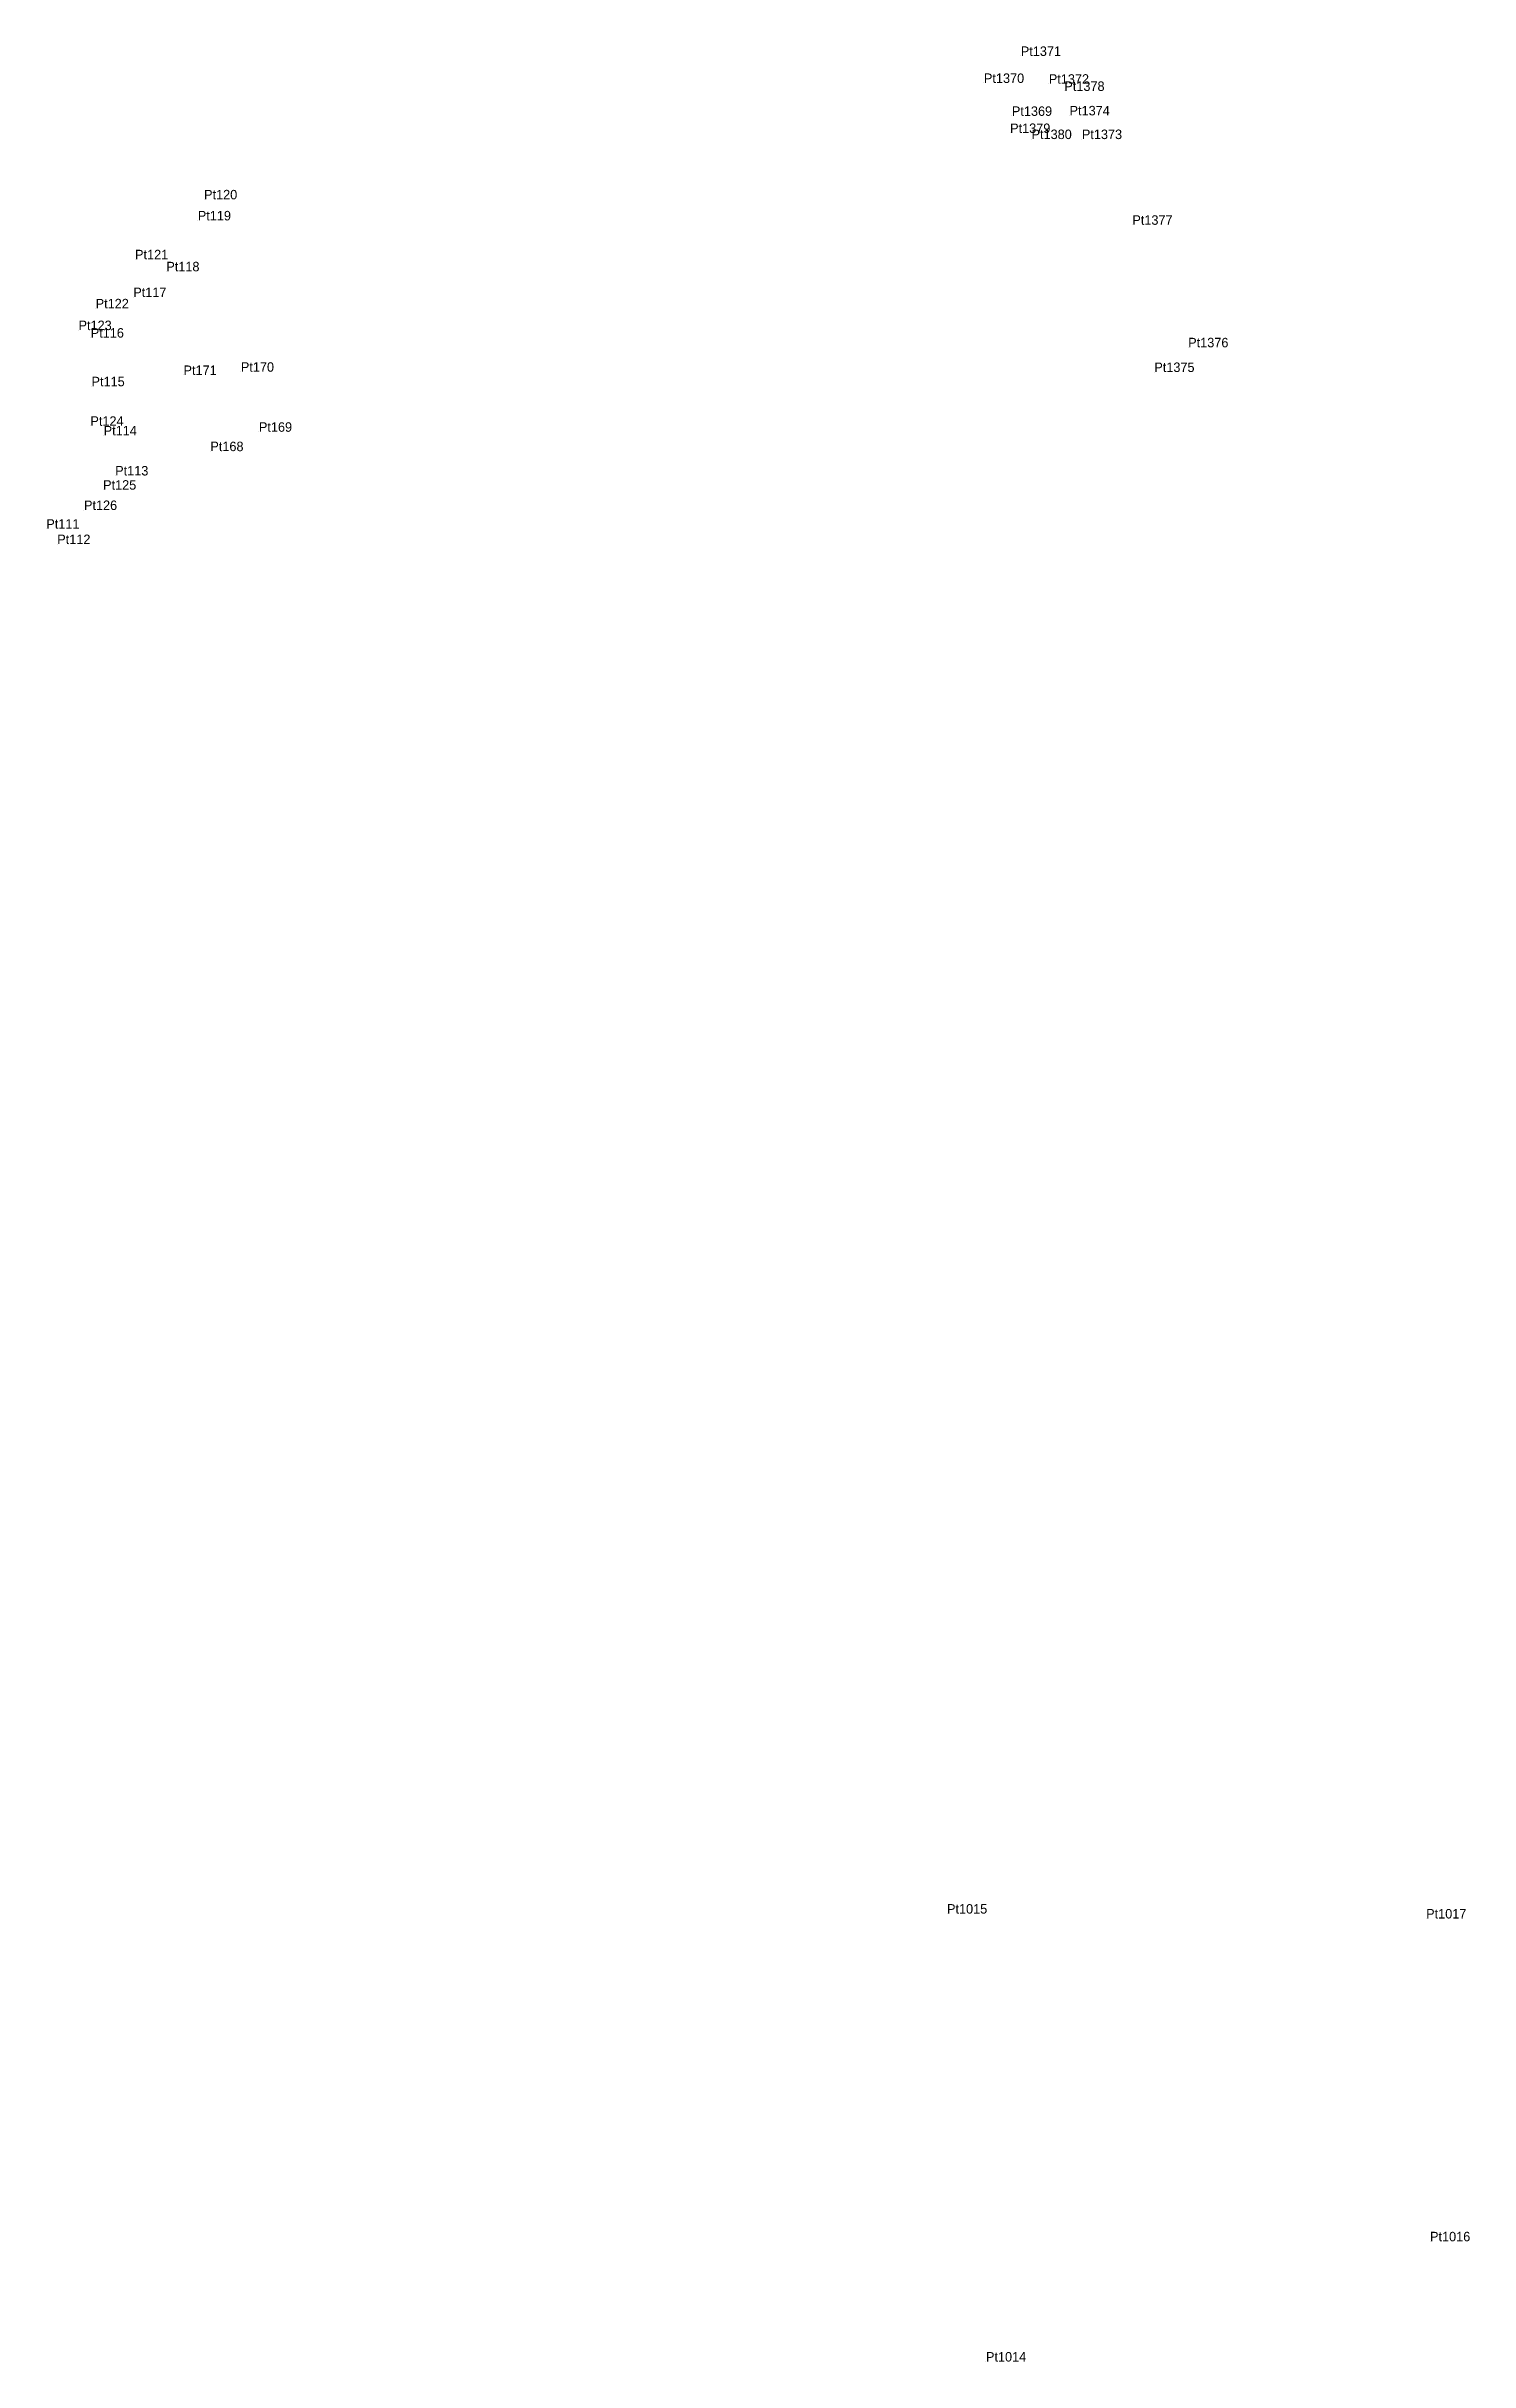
# Model space of a CAD drawing. Extents: x 0 to 667379, y 0 to 1854856.
# Drawn here: x 555127.5 to 555397.5, y 1840249.4 to 1840688.5 of the extents above; entities that cross this region are included whole.
import ezdxf

# ---------------------------------------------------------------- set-up
doc = ezdxf.new("R2010")
doc.units = 0
doc.layers.add('Level 12', color=7, linetype='Continuous')
doc.layers.add('Level 7', color=7, linetype='Continuous')

msp = doc.modelspace()

# ---------------------------------------------------------------- texts
at = {"layer": 'Level 12'}
for s, p in [('Pt1371', (555312.353, 1840686.641)), ('Pt1370', (555305.363, 1840681.519)), ('Pt1372', (555317.671, 1840681.37)), ('Pt1378', (555320.612, 1840680.005)), ('Pt1369', (555310.664, 1840675.276)), ('Pt1374', (555321.605, 1840675.37)), ('Pt1379', (555310.329, 1840672.03)), ('Pt1380', (555314.394, 1840670.882)), ('Pt1373', (555323.94, 1840670.877)), ('Pt120', (555157.448, 1840659.442)), ('Pt119', (555156.261, 1840655.452)), ('Pt1377', (555333.511, 1840654.625)), ('Pt121', (555144.356, 1840648.078)), ('Pt118', (555150.286, 1840645.801)), ('Pt122', (555136.886, 1840638.78)), ('Pt117', (555144.022, 1840640.924)), ('Pt123', (555133.639, 1840634.653)), ('Pt116', (555135.952, 1840633.227)), ('Pt1376', (555344.103, 1840631.391)), ('Pt171', (555153.552, 1840626.143)), ('Pt170', (555164.426, 1840626.758)), ('Pt1375', (555337.678, 1840626.708)), ('Pt115', (555136.106, 1840624.003)), ('Pt124', (555135.89, 1840616.509)), ('Pt114', (555138.402, 1840614.693)), ('Pt169', (555167.847, 1840615.373)), ('Pt168', (555158.639, 1840611.7)), ('Pt125', (555138.293, 1840604.389)), ('Pt113', (555140.59, 1840607.089)), ('Pt126', (555134.673, 1840600.539)), ('Pt111', (555127.523, 1840596.999)), ('Pt112', (555129.604, 1840594.078)), ('Pt1015', (555298.361, 1840334.386)), ('Pt1017', (555389.233, 1840333.46)), ('Pt1016', (555389.973, 1840272.246)), ('Pt1014', (555305.748, 1840249.447))]:
    msp.add_text(s, height=1.8, dxfattribs=at).set_placement(p)

# ---------------------------------------------------------------- linework, layer by layer
at = {"layer": 'Level 7'}
for p, q in [((555312.353, 1840686.641), (555312.353, 1840686.641)), ((555305.363, 1840681.519), (555305.363, 1840681.519)), ((555317.671, 1840681.37), (555317.671, 1840681.37)), ((555320.612, 1840680.005), (555320.612, 1840680.005)), ((555310.329, 1840672.03), (555310.329, 1840672.03)), ((555310.664, 1840675.276), (555310.664, 1840675.276)), ((555321.605, 1840675.37), (555321.605, 1840675.37)), ((555314.394, 1840670.882), (555314.394, 1840670.882)), ((555323.94, 1840670.877), (555323.94, 1840670.877)), ((555157.448, 1840659.442), (555157.448, 1840659.442)), ((555156.261, 1840655.452), (555156.261, 1840655.452)), ((555333.511, 1840654.625), (555333.511, 1840654.625)), ((555144.356, 1840648.078), (555144.356, 1840648.078)), ((555150.286, 1840645.801), (555150.286, 1840645.801)), ((555144.022, 1840640.924), (555144.022, 1840640.924)), ((555136.886, 1840638.78), (555136.886, 1840638.78)), ((555133.639, 1840634.653), (555133.639, 1840634.653)), ((555135.952, 1840633.227), (555135.952, 1840633.227)), ((555344.103, 1840631.391), (555344.103, 1840631.391)), ((555136.106, 1840624.003), (555136.106, 1840624.003)), ((555153.552, 1840626.143), (555153.552, 1840626.143)), ((555164.426, 1840626.758), (555164.426, 1840626.758)), ((555337.678, 1840626.708), (555337.678, 1840626.708)), ((555135.89, 1840616.509), (555135.89, 1840616.509)), ((555138.402, 1840614.693), (555138.402, 1840614.693)), ((555167.847, 1840615.373), (555167.847, 1840615.373)), ((555158.639, 1840611.7), (555158.639, 1840611.7)), ((555140.59, 1840607.089), (555140.59, 1840607.089)), ((555138.293, 1840604.389), (555138.293, 1840604.389)), ((555127.523, 1840596.999), (555127.523, 1840596.999)), ((555134.673, 1840600.539), (555134.673, 1840600.539)), ((555129.604, 1840594.078), (555129.604, 1840594.078)), ((555298.361, 1840334.386), (555298.361, 1840334.386)), ((555389.233, 1840333.46), (555389.233, 1840333.46)), ((555389.973, 1840272.246), (555389.973, 1840272.246)), ((555305.748, 1840249.447), (555305.748, 1840249.447))]:
    msp.add_line(p, q, dxfattribs=at)

msp.set_redraw_order([(e.dxf.handle, doc.entitydb.next_handle()) for e in msp.query("TEXT MTEXT ATTDEF DIMENSION ARC_DIMENSION")])  # texts and dimensions are drawn at this point

doc.saveas('drawing.dxf')
